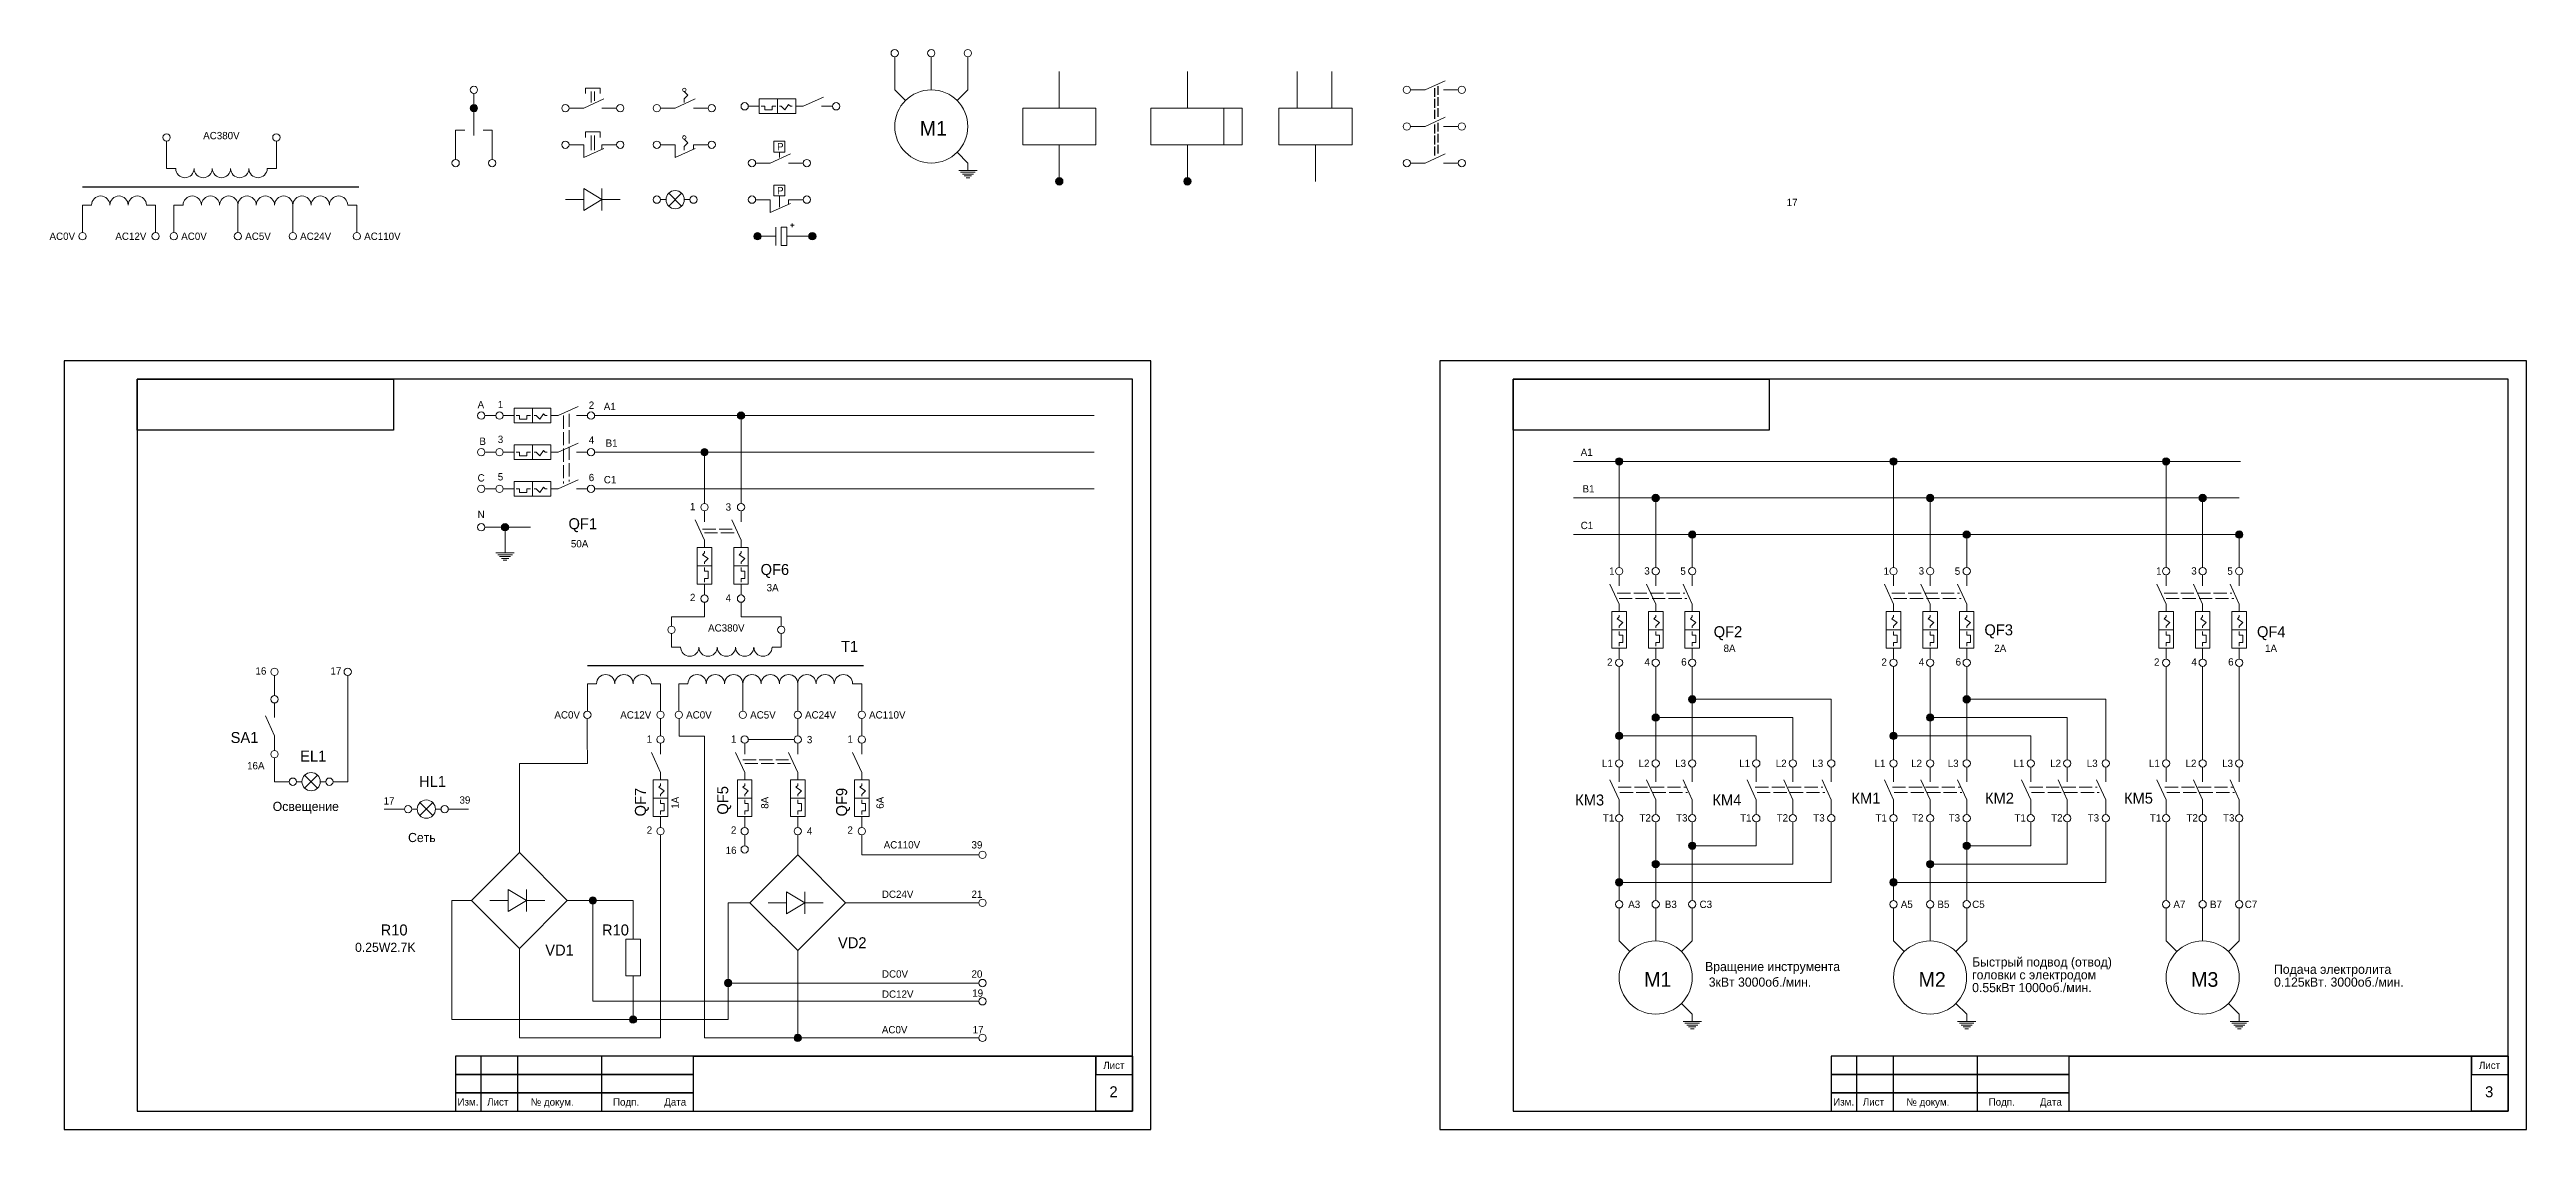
# Model space of a CAD drawing. Header units: millimetres. Extents: x -171 to 3674, y -1112 to 795.
# Drawn here: x 1496 to 2173, y 500 to 795 of the extents above; entities that cross this region are included whole.
import ezdxf

# ---------------------------------------------------------------- set-up
doc = ezdxf.new("R2010")
doc.units = ezdxf.units.MM
doc.linetypes.add('ACAD_ISO02W100', pattern=[15, 12, -3])
for name, color, linetype, lineweight in [('Маркировка', 7, 'Continuous', 25), ('РАМКА', 7, 'Continuous', 30), ('Элементы', 7, 'Continuous', 18)]:
    doc.layers.add(name, color=color, linetype=linetype, lineweight=lineweight)
doc.styles.get("Standard").update_dxf_attribs({"font": 'cad2win.shx'})

msp = doc.modelspace()

# ---------------------------------------------------------------- texts
at = {"layer": 'Маркировка'}
for s, height, p in [('AC380V', 2, (1538, 770.5)), ('17', 2, (1970.8, 752.25)), ('AC0V', 2, (1496, 743)), ('AC12V', 2, (1514, 743)), ('AC0V', 2, (1532, 743)), ('AC5V', 2, (1549.5, 743)), ('AC24V', 2, (1564.5, 743)), ('AC110V', 2, (1582, 743)), ('A', 2, (1613, 697)), ('1', 2, (1618.52, 697.04)), ('2', 2, (1643.38, 696.85)), ('A1', 2, (1647.5, 696.5)), ('B', 2, (1613.5, 687)), ('3', 2, (1618.52, 687.53)), ('4', 2, (1643.38, 687.34)), ('B1', 2, (1648, 686.5)), ('A1', 2, (1914.5, 684)), ('C', 2, (1613, 677)), ('5', 2, (1618.52, 677.29)), ('6', 2, (1643.38, 677.1)), ('C1', 2, (1647.5, 676.5)), ('1', 2, (1671.06, 669.17)), ('3', 2, (1680.8, 669.04)), ('B1', 2, (1915, 674)), ('N', 2, (1613, 667)), ('C1', 2, (1914.5, 664)), ('50A', 2, (1638.5, 659)), ('2', 2, (1671.05, 644.32)), ('4', 2, (1680.79, 644.19)), ('3A', 2, (1692, 647)), ('AC380V', 2, (1676, 636)), ('8A', 2, (1953.55, 630.45)), ('2A', 2, (2027.55, 630.45)), ('1A', 2, (2101.55, 630.45)), ('16', 2, (1552.3, 624.25)), ('17', 2, (1572.8, 624.25)), ('AC0V', 2, (1634, 612.25)), ('AC12V', 2, (1652, 612.25)), ('AC0V', 2, (1670, 612.25)), ('AC5V', 2, (1687.5, 612.25)), ('AC24V', 2, (1702.5, 612.25)), ('AC110V', 2, (1720, 612.25)), ('1', 2, (1659.23, 605.63)), ('1', 2, (1682.26, 605.63)), ('3', 2, (1703, 605.5)), ('1', 2, (1714.1, 605.63)), ('16А', 2, (1550, 598.37)), ('L1', 2, (1920.32, 599.01)), ('L2', 2, (1930.32, 599.01)), ('L3', 2, (1940.32, 599.01)), ('L1', 2, (1957.82, 599.01)), ('L2', 2, (1967.82, 599.01)), ('L3', 2, (1977.82, 599.01)), ('L1', 2, (1994.82, 599.01)), ('L2', 2, (2004.82, 599.01)), ('L3', 2, (2014.82, 599.01)), ('L1', 2, (2032.82, 599.01)), ('L2', 2, (2042.82, 599.01)), ('L3', 2, (2052.82, 599.01)), ('L1', 2, (2069.82, 599.01)), ('L2', 2, (2079.82, 599.01)), ('L3', 2, (2089.82, 599.01)), ('Освещение', 2.5, (1557, 587)), ('17', 2, (1587.3, 588.75)), ('39', 2, (1608.05, 589)), ('2', 2, (1659.22, 580.78)), ('2', 2, (1682.24, 580.78)), ('4', 2, (1703, 580.5)), ('2', 2, (1714.09, 580.78)), ('T1', 2, (1920.57, 584.12)), ('T2', 2, (1930.57, 584.12)), ('T3', 2, (1940.57, 584.12)), ('T1', 2, (1958.07, 584.12)), ('T2', 2, (1968.07, 584.12)), ('T3', 2, (1978.07, 584.12)), ('T1', 2, (1995.07, 584.12)), ('T2', 2, (2005.07, 584.12)), ('T3', 2, (2015.07, 584.12)), ('T1', 2, (2033.07, 584.12)), ('T2', 2, (2043.07, 584.12)), ('T3', 2, (2053.07, 584.12)), ('T1', 2, (2070.07, 584.12)), ('T2', 2, (2080.07, 584.12)), ('T3', 2, (2090.07, 584.12)), ('Сеть', 2.5, (1594, 578.5)), ('16', 2, (1680.8, 575.25)), ('AC110V', 2, (1724, 576.75)), ('39', 2, (1748, 576.75)), ('DC24V', 2, (1723.5, 563.25)), ('21', 2, (1748, 563.25)), ('A3', 2, (1927.5, 560.5)), ('В3', 2, (1937.5, 560.5)), ('С3', 2, (1947, 560.5)), ('A5', 2, (2002, 560.5)), ('В5', 2, (2012, 560.5)), ('С5', 2, (2021.5, 560.5)), ('A7', 2, (2076.5, 560.5)), ('В7', 2, (2086.5, 560.5)), ('С7', 2, (2096, 560.5)), ('0.25W2.7K', 2.5, (1579.5, 548.5)), ('DC0V', 2, (1723.52, 541.47)), ('20', 2, (1748, 541.47)), ('Вращение инструмента', 2.5, (1948.5, 543.25)), ('3кВт 3000об./мин.', 2.5, (1949.5, 539)), ('головки с электродом', 2.5, (2021.5, 541)), ('Быстрый подвод (отвод)', 2.5, (2021.5, 544.5)), ('0.125кВт. 3000об./мин.', 2.5, (2104, 539)), ('Подача электролита', 2.5, (2104, 542.5)), ('DC12V', 2, (1723.52, 535.97)), ('19', 2, (1748.19, 536.25)), ('0.55кВт 1000об./мин.', 2.5, (2021.5, 537.5)), ('AC0V', 2, (1723.5, 526.25)), ('17', 2, (1748.3, 526.25))]:
    msp.add_text(s, height=height, dxfattribs=at).set_placement(p)
for s, rotation, p in [('1', 0.4218, (1922.28, 651.53)), ('3', 0.4218, (1931.89, 651.58)), ('5', 0.4218, (1941.75, 651.51)), ('1', 0.4218, (1997.28, 651.53)), ('3', 0.4218, (2006.89, 651.58)), ('5', 0.4218, (2016.75, 651.51)), ('1', 0.4218, (2071.78, 651.53)), ('3', 0.4218, (2081.39, 651.58)), ('5', 0.4218, (2091.25, 651.51)), ('2', 0.4218, (1921.71, 626.66)), ('4', 0.4218, (1931.93, 626.71)), ('6', 0.4218, (1941.98, 626.72)), ('2', 0.4218, (1996.71, 626.66)), ('4', 0.4218, (2006.93, 626.71)), ('6', 0.4218, (2016.98, 626.72)), ('2', 0.4218, (2071.21, 626.66)), ('4', 0.4218, (2081.43, 626.71)), ('6', 0.4218, (2091.48, 626.72)), ('1A', 90, (1668, 587.6)), ('8A', 90, (1692.5, 587.6)), ('6A', 90, (1724, 587.6))]:
    msp.add_text(s, height=2, rotation=rotation, dxfattribs=at).set_placement(p)
at = {"layer": 'РАМКА'}
for s, height, p in [('Лист', 2, (1784, 516.5)), ('Лист', 2, (2160, 516.5)), ('Изм.', 2, (1607.5, 506.52)), ('Лист', 2, (1615.6, 506.51)), ('№ докум.', 2, (1627.52, 506.49)), ('Подп.', 2, (1650, 506.5)), ('Дата', 2, (1664, 506.5)), ('2', 3, (1785.7, 508.79)), ('Изм.', 2, (1983.5, 506.52)), ('Лист', 2, (1991.6, 506.51)), ('№ докум.', 2, (2003.52, 506.49)), ('Подп.', 2, (2026, 506.5)), ('Дата', 2, (2040, 506.5)), ('3', 3, (2161.7, 508.79))]:
    msp.add_text(s, height=height, dxfattribs=at).set_placement(p)
at = {"layer": 'Элементы'}
for s, height, p in [('M1', 4, (1733.85, 771.47)), ('P', 2, (1694.85, 767.47)), ('P', 2, (1694.85, 755.47)), ('QF1', 3, (1637.85, 663.97)), ('QF6', 3, (1690.35, 651.47)), ('QF2', 3, (1950.85, 634.47)), ('QF3', 3, (2024.85, 634.97)), ('QF4', 3, (2099.35, 634.47)), ('T1', 3, (1712.35, 630.47)), ('SA1', 3, (1545.5, 605.57)), ('EL1', 3, (1564.5, 600.5)), ('HL1', 3, (1597, 593.57)), ('КМ3', 3, (1913, 588.5)), ('КМ4', 3, (1950.5, 588.5)), ('КМ1', 3, (1988.5, 589)), ('КМ2', 3, (2025, 589)), ('КМ5', 3, (2063, 589)), ('R10', 3, (1586.5, 553)), ('R10', 3, (1647, 553)), ('VD1', 3, (1631.5, 547.5)), ('VD2', 3, (1711.5, 549.5)), ('M1', 4, (1931.85, 538.97)), ('M2', 4, (2006.85, 538.97)), ('M3', 4, (2081.35, 538.97))]:
    msp.add_text(s, height=height, dxfattribs=at).set_placement(p)
for s, p in [('QF7', (1659, 585.5)), ('QF5', (1681.5, 586)), ('QF9', (1714, 585.5))]:
    msp.add_text(s, height=3, rotation=90, dxfattribs=at).set_placement(p)

# ---------------------------------------------------------------- hatches: boundary and pattern name
at = {"layer": 'Элементы'}
h = msp.add_hatch(color=256, dxfattribs=at)
h.dxf.hatch_style = 1
h.paths.add_polyline_path([(1613, 779, 1), (1611, 779, 1)])
h = msp.add_hatch(color=256, dxfattribs=at)
h.dxf.hatch_style = 1
h.paths.add_polyline_path([(1773, 759, 1), (1771, 759, 1)])
h = msp.add_hatch(color=256, dxfattribs=at)
h.dxf.hatch_style = 1
h.paths.add_polyline_path([(1808, 759, 1), (1806, 759, 1)])
h = msp.add_hatch(color=256, dxfattribs=at)
h.dxf.hatch_style = 1
h.paths.add_polyline_path([(1690.5, 744, 1), (1688.5, 744, 1)])
h = msp.add_hatch(color=256, dxfattribs=at)
h.dxf.hatch_style = 1
h.paths.add_polyline_path([(1705.5, 744, 1), (1703.5, 744, 1)])
at = {"layer": 'Элементы', "lineweight": 15}
h = msp.add_hatch(dxfattribs=at)
h.set_pattern_fill('ANGLE', color=256)
h.set_pattern_definition([(0, (0, 0), (0, 6.985), [5.08, -1.905]), (90, (0, 0), (-6.985, 4e-16), [5.08, -1.905])])
h.paths.add_polyline_path([(1851, 717), (1848.5, 717), (1848.5, 714.5), (1851, 714.5)])
at = {"layer": 'Элементы'}
h = msp.add_hatch(color=256, dxfattribs=at)
h.dxf.hatch_style = 1
h.paths.add_polyline_path([(1686, 695, 1), (1684, 695, 1)])
h = msp.add_hatch(color=256, dxfattribs=at)
h.dxf.hatch_style = 1
h.paths.add_polyline_path([(1676, 685, 1), (1674, 685, 1)])
h = msp.add_hatch(color=256, dxfattribs=at)
h.dxf.hatch_style = 1
h.paths.add_polyline_path([(1926, 682.5, 1), (1924, 682.5, 1)])
h = msp.add_hatch(color=256, dxfattribs=at)
h.dxf.hatch_style = 1
h.paths.add_polyline_path([(2001, 682.5, 1), (1999, 682.5, 1)])
h = msp.add_hatch(color=256, dxfattribs=at)
h.dxf.hatch_style = 1
h.paths.add_polyline_path([(2075.5, 682.5, 1), (2073.5, 682.5, 1)])
h = msp.add_hatch(color=256, dxfattribs=at)
h.dxf.hatch_style = 1
h.paths.add_polyline_path([(1936, 672.5, 1), (1934, 672.5, 1)])
h = msp.add_hatch(color=256, dxfattribs=at)
h.dxf.hatch_style = 1
h.paths.add_polyline_path([(2011, 672.5, 1), (2009, 672.5, 1)])
h = msp.add_hatch(color=256, dxfattribs=at)
h.dxf.hatch_style = 1
h.paths.add_polyline_path([(2085.5, 672.5, 1), (2083.5, 672.5, 1)])
h = msp.add_hatch(color=256, dxfattribs=at)
h.dxf.hatch_style = 1
h.paths.add_polyline_path([(1621.5, 664.5, 1), (1619.5, 664.5, 1)])
h = msp.add_hatch(color=256, dxfattribs=at)
h.dxf.hatch_style = 1
h.paths.add_polyline_path([(1946, 662.5, 1), (1944, 662.5, 1)])
h = msp.add_hatch(color=256, dxfattribs=at)
h.dxf.hatch_style = 1
h.paths.add_polyline_path([(2021, 662.5, 1), (2019, 662.5, 1)])
h = msp.add_hatch(color=256, dxfattribs=at)
h.dxf.hatch_style = 1
h.paths.add_polyline_path([(2095.5, 662.5, 1), (2093.5, 662.5, 1)])
h = msp.add_hatch(color=256, dxfattribs=at)
h.dxf.hatch_style = 1
h.paths.add_polyline_path([(1946, 617.5, 1), (1944, 617.5, 1)])
h = msp.add_hatch(color=256, dxfattribs=at)
h.dxf.hatch_style = 1
h.paths.add_polyline_path([(2021, 617.5, 1), (2019, 617.5, 1)])
h = msp.add_hatch(color=256, dxfattribs=at)
h.dxf.hatch_style = 1
h.paths.add_polyline_path([(1936, 612.5, 1), (1934, 612.5, 1)])
h = msp.add_hatch(color=256, dxfattribs=at)
h.dxf.hatch_style = 1
h.paths.add_polyline_path([(2011, 612.5, 1), (2009, 612.5, 1)])
h = msp.add_hatch(color=256, dxfattribs=at)
h.dxf.hatch_style = 1
h.paths.add_polyline_path([(1926, 607.5, 1), (1924, 607.5, 1)])
h = msp.add_hatch(color=256, dxfattribs=at)
h.dxf.hatch_style = 1
h.paths.add_polyline_path([(2001, 607.5, 1), (1999, 607.5, 1)])
h = msp.add_hatch(color=256, dxfattribs=at)
h.dxf.hatch_style = 1
h.paths.add_polyline_path([(1946, 577.5, 1), (1944, 577.5, 1)])
h = msp.add_hatch(color=256, dxfattribs=at)
h.dxf.hatch_style = 1
h.paths.add_polyline_path([(2021, 577.5, 1), (2019, 577.5, 1)])
h = msp.add_hatch(color=256, dxfattribs=at)
h.dxf.hatch_style = 1
h.paths.add_polyline_path([(1936, 572.5, 1), (1934, 572.5, 1)])
h = msp.add_hatch(color=256, dxfattribs=at)
h.dxf.hatch_style = 1
h.paths.add_polyline_path([(2011, 572.5, 1), (2009, 572.5, 1)])
h = msp.add_hatch(color=256, dxfattribs=at)
h.dxf.hatch_style = 1
h.paths.add_polyline_path([(1645.5, 562.53, 1), (1643.5, 562.53, 1)])
h = msp.add_hatch(color=256, dxfattribs=at)
h.dxf.hatch_style = 1
h.paths.add_polyline_path([(1926, 567.5, 1), (1924, 567.5, 1)])
h = msp.add_hatch(color=256, dxfattribs=at)
h.dxf.hatch_style = 1
h.paths.add_polyline_path([(2001, 567.5, 1), (1999, 567.5, 1)])
h = msp.add_hatch(color=256, dxfattribs=at)
h.dxf.hatch_style = 1
h.paths.add_polyline_path([(1682.5, 540, 1), (1680.5, 540, 1)])
h = msp.add_hatch(color=256, dxfattribs=at)
h.dxf.hatch_style = 1
h.paths.add_polyline_path([(1656.5, 530, 1), (1654.5, 530, 1)])
h = msp.add_hatch(color=256, dxfattribs=at)
h.dxf.hatch_style = 1
h.paths.add_polyline_path([(1701.5, 525, 1), (1699.5, 525, 1)])

# ---------------------------------------------------------------- linework, layer by layer
at = {"layer": 'РАМКА'}
for p, q in [((1792, 705), (1520, 705)), ((1520, 705), (1520, 505)), ((1792, 505), (1792, 705)), ((2168, 705), (1896, 705)), ((1896, 705), (1896, 505)), ((2168, 505), (2168, 705)), ((1520, 505), (1792, 505)), ((1607, 505), (1792, 505)), ((1607, 505), (1792, 505)), ((1607, 505), (1792, 505)), ((1896, 505), (2168, 505)), ((1983, 505), (2168, 505)), ((1983, 505), (2168, 505)), ((1983, 505), (2168, 505))]:
    msp.add_line(p, q, dxfattribs=at)
at = {"layer": 'РАМКА', "lineweight": 35}
for p, q in [((1672, 520), (1792, 520)), ((2048, 520), (2168, 520))]:
    msp.add_line(p, q, dxfattribs=at)
at = {"layer": 'РАМКА'}
for points in [[(1797, 710), (1500, 710), (1500, 500), (1797, 500)], [(1590, 705), (1590, 691), (1520, 691), (1520, 705)], [(2173, 710), (1876, 710), (1876, 500), (2173, 500)], [(1966, 705), (1966, 691), (1896, 691), (1896, 705)], [(1607, 505), (1624, 505), (1623.98, 520), (1606.98, 520)], [(1607, 515), (1672, 515), (1672, 520), (1607, 520)], [(1607, 505), (1614, 505), (1614, 520), (1607, 520)], [(1607, 505), (1647, 505), (1647, 520), (1607, 520)], [(1607, 510), (1672, 510), (1672, 515), (1607, 515)], [(1792, 505), (1782, 505), (1782, 520), (1792, 520)], [(1792, 520), (1782, 520), (1782, 515), (1792, 515)], [(1983, 505), (2000, 505), (1999.98, 520), (1982.98, 520)], [(1983, 515), (2048, 515), (2048, 520), (1983, 520)], [(1983, 505), (1990, 505), (1990, 520), (1983, 520)], [(1983, 505), (2023, 505), (2023, 520), (1983, 520)], [(1983, 510), (2048, 510), (2048, 515), (1983, 515)], [(2168, 505), (2158, 505), (2158, 520), (2168, 520)], [(2168, 520), (2158, 520), (2158, 515), (2168, 515)], [(1607, 505), (1672, 505), (1672, 510), (1607, 510)], [(1983, 505), (2048, 505), (2048, 510), (1983, 510)]]:
    msp.add_lwpolyline(points, close=True, dxfattribs=at)
at = {"layer": 'Элементы'}
for p, q in [((1727, 784), (1727, 793)), ((1737, 784), (1737, 793)), ((1747, 784), (1747, 793)), ((1772, 789), (1772, 779)), ((1807, 789), (1807, 779)), ((1837, 779), (1837, 789)), ((1846.5, 779), (1846.5, 789)), ((1872, 784), (1877.5, 786.5)), ((1612, 783), (1612, 771.5)), ((1638, 779), (1642, 779)), ((1642, 779), (1647.5, 781.5)), ((1642.5, 783), (1642.5, 784.5)), ((1642.5, 784.5), (1646.5, 784.5)), ((1644, 780.5), (1644, 783.5)), ((1645, 781), (1645, 783.5)), ((1646.5, 784.5), (1646.5, 783)), ((1647, 779), (1651, 779)), ((1663, 779), (1667, 779)), ((1667, 779), (1672.5, 781.5)), ((1669.5, 783.5), (1670.5, 782.5)), ((1670.5, 782.5), (1669.5, 781.5)), ((1669.5, 781.5), (1669.5, 780.5)), ((1672, 779), (1676, 779)), ((1687, 779.5), (1690, 779.5)), ((1690.5, 779.5), (1691.5, 779.5)), ((1691.5, 779.5), (1691.5, 778.5)), ((1693.5, 778.5), (1693.5, 779.5)), ((1693.5, 779.5), (1694.5, 779.5)), ((1695, 781.5), (1695, 777.5)), ((1695.5, 779.5), (1696, 779.5)), ((1696, 779.5), (1697, 778.5)), ((1697, 778.5), (1698, 780)), ((1698, 780), (1698.5, 779.5)), ((1698.5, 779.5), (1699, 779.5)), ((1700, 779.5), (1702, 779.5)), ((1702, 779.5), (1707.5, 782)), ((1707, 779.5), (1710, 779.5)), ((1729.93, 781.07), (1727, 784)), ((1744.07, 781.07), (1747, 784)), ((1868, 784), (1872, 784)), ((1877, 784), (1881, 784)), ((1609.5, 773), (1607, 773)), ((1607, 773), (1607, 765)), ((1614.5, 773), (1617, 773)), ((1617, 773), (1617, 765)), ((1642.5, 771), (1642.5, 772.5)), ((1642.5, 772.5), (1646.5, 772.5)), ((1646.5, 772.5), (1646.5, 771)), ((1691.5, 778.5), (1693.5, 778.5)), ((1868, 774), (1872, 774)), ((1872, 774), (1877.5, 776.5)), ((1877, 774), (1881, 774)), ((1638, 769), (1642, 769)), ((1642, 769), (1642, 765.5)), ((1642, 765.5), (1647.5, 768)), ((1644, 767.5), (1644, 771.5)), ((1645, 767.5), (1645, 771.5)), ((1647, 767.77), (1647, 769)), ((1647, 769), (1651, 769)), ((1663, 769), (1667, 769)), ((1667, 769), (1667, 765.5)), ((1667, 765.5), (1672.5, 768)), ((1669.5, 770.5), (1670.5, 769.5)), ((1670.5, 769.5), (1669.5, 768.5)), ((1669.5, 768.5), (1669.5, 767.5)), ((1672, 767.77), (1672, 769)), ((1672, 769), (1676, 769)), ((1693, 763.99), (1698.5, 766.49)), ((1695.5, 767), (1695.5, 765.49)), ((1744.07, 766.93), (1747, 764)), ((1772, 769), (1772, 760)), ((1807, 769), (1807, 760)), ((1842, 769), (1842, 759)), ((1872, 764), (1877.5, 766.5)), ((1689, 763.99), (1693, 763.99)), ((1698, 763.99), (1702, 763.99)), ((1744.5, 762), (1749.5, 762)), ((1745, 761.5), (1749, 761.5)), ((1745.5, 761), (1748.5, 761)), ((1746, 760.5), (1748, 760.5)), ((1746.5, 760), (1747.5, 760)), ((1747, 764), (1747, 762)), ((1868, 764), (1872, 764)), ((1877, 764), (1881, 764)), ((1637, 754), (1642, 754)), ((1647, 754), (1642, 757)), ((1642, 757), (1642, 751)), ((1642, 751), (1647, 754)), ((1647, 757), (1647, 751)), ((1647, 754), (1652, 754)), ((1663, 754), (1664.5, 754)), ((1665.23, 752.23), (1668.77, 755.77)), ((1665.23, 755.77), (1668.77, 752.23)), ((1671, 754), (1669.5, 754)), ((1689, 753.99), (1693, 753.99)), ((1693, 753.99), (1693, 750.49)), ((1693, 750.49), (1698.5, 752.99)), ((1695.5, 755), (1695.49, 751.99)), ((1698, 752.76), (1698, 753.99)), ((1698, 753.99), (1702, 753.99)), ((1694.5, 746.5), (1694.5, 741.5)), ((1698.5, 747), (1699.5, 747)), ((1699, 747.5), (1699, 746.5)), ((1689.5, 744), (1694.5, 744)), ((1697.5, 744), (1704.5, 744)), ((1635, 695), (1640.5, 697.5)), ((1615, 695), (1618, 695)), ((1620, 695), (1623, 695)), ((1623.5, 695), (1624.5, 695)), ((1624.5, 695), (1624.5, 694)), ((1624.5, 694), (1626.5, 694)), ((1626.5, 694), (1626.5, 695)), ((1626.5, 695), (1627.5, 695)), ((1628, 697), (1628, 693)), ((1628.5, 695), (1629, 695)), ((1629, 695), (1630, 694)), ((1630, 694), (1631, 695.5)), ((1631, 695.5), (1631.5, 695)), ((1631.5, 695), (1632, 695)), ((1633, 695), (1635, 695)), ((1640, 695), (1643, 695)), ((1615, 685), (1618, 685)), ((1620, 685), (1623, 685)), ((1623.5, 685), (1624.5, 685)), ((1624.5, 685), (1624.5, 684)), ((1624.5, 684), (1626.5, 684)), ((1626.5, 684), (1626.5, 685)), ((1626.5, 685), (1627.5, 685)), ((1628, 687), (1628, 683)), ((1628.5, 685), (1629, 685)), ((1629, 685), (1630, 684)), ((1630, 684), (1631, 685.5)), ((1631, 685.5), (1631.5, 685)), ((1631.5, 685), (1632, 685)), ((1633, 685), (1635, 685)), ((1635, 685), (1640.5, 687.5)), ((1640, 685), (1643, 685)), ((1628, 677), (1628, 673)), ((1635, 675), (1640.5, 677.5)), ((1615, 675), (1618, 675)), ((1620, 675), (1623, 675)), ((1623.5, 675), (1624.5, 675)), ((1624.5, 675), (1624.5, 674)), ((1624.5, 674), (1626.5, 674)), ((1626.5, 674), (1626.5, 675)), ((1626.5, 675), (1627.5, 675)), ((1628.5, 675), (1629, 675)), ((1629, 675), (1630, 674)), ((1630, 674), (1631, 675.5)), ((1631, 675.5), (1631.5, 675)), ((1631.5, 675), (1632, 675)), ((1633, 675), (1635, 675)), ((1640, 675), (1643, 675)), ((1675, 661), (1672.5, 666.5)), ((1675, 666), (1675, 669)), ((1685, 661), (1682.5, 666.5)), ((1685, 666), (1685, 669)), ((1618, 657.5), (1623, 657.5)), ((1618.5, 657), (1622.5, 657)), ((1620.5, 659.5), (1620.5, 657.5)), ((1674.5, 657), (1675, 657.5)), ((1676, 656), (1674.5, 657)), ((1675, 659), (1675, 661)), ((1675, 657.5), (1675, 658)), ((1684.5, 657), (1685, 657.5)), ((1686, 656), (1684.5, 657)), ((1685, 659), (1685, 661)), ((1685, 657.5), (1685, 658)), ((1619, 656.5), (1622, 656.5)), ((1619.5, 656), (1621.5, 656)), ((1620, 655.5), (1621, 655.5)), ((1673, 654), (1677, 654)), ((1675, 655), (1676, 656)), ((1675, 654.5), (1675, 655)), ((1675, 652.5), (1675, 653.5)), ((1676, 652.5), (1675, 652.5)), ((1675, 649.5), (1675, 650.5)), ((1675, 650.5), (1676, 650.5)), ((1676, 650.5), (1676, 652.5)), ((1683, 654), (1687, 654)), ((1685, 655), (1686, 656)), ((1685, 654.5), (1685, 655)), ((1685, 652.5), (1685, 653.5)), ((1686, 652.5), (1685, 652.5)), ((1685, 649.5), (1685, 650.5)), ((1685, 650.5), (1686, 650.5)), ((1686, 650.5), (1686, 652.5)), ((1925, 648.5), (1925, 651.5)), ((1935, 648.5), (1935, 651.5)), ((1945, 648.5), (1945, 651.5)), ((2000, 648.5), (2000, 651.5)), ((2010, 648.5), (2010, 651.5)), ((2020, 648.5), (2020, 651.5)), ((2074.5, 648.5), (2074.5, 651.5)), ((2084.5, 648.5), (2084.5, 651.5)), ((2094.5, 648.5), (2094.5, 651.5)), ((1675, 646), (1675, 649)), ((1685, 646), (1685, 649)), ((1925, 643.5), (1922.5, 649)), ((1925, 641.5), (1925, 643.5)), ((1935, 643.5), (1932.5, 649)), ((1935, 641.5), (1935, 643.5)), ((1945, 643.5), (1942.5, 649)), ((1945, 641.5), (1945, 643.5)), ((2000, 643.5), (1997.5, 649)), ((2000, 641.5), (2000, 643.5)), ((2010, 643.5), (2007.5, 649)), ((2010, 641.5), (2010, 643.5)), ((2020, 643.5), (2017.5, 649)), ((2020, 641.5), (2020, 643.5)), ((2074.5, 643.5), (2072, 649)), ((2074.5, 641.5), (2074.5, 643.5)), ((2084.5, 643.5), (2082, 649)), ((2084.5, 641.5), (2084.5, 643.5)), ((2094.5, 643.5), (2092, 649)), ((2094.5, 641.5), (2094.5, 643.5)), ((1923, 636.5), (1927, 636.5)), ((1924.5, 639.5), (1925, 640)), ((1926, 638.5), (1924.5, 639.5)), ((1925, 640), (1925, 640.5)), ((1925, 637.5), (1926, 638.5)), ((1925, 637), (1925, 637.5)), ((1933, 636.5), (1937, 636.5)), ((1934.5, 639.5), (1935, 640)), ((1936, 638.5), (1934.5, 639.5)), ((1935, 640), (1935, 640.5)), ((1935, 637.5), (1936, 638.5)), ((1935, 637), (1935, 637.5)), ((1943, 636.5), (1947, 636.5)), ((1944.5, 639.5), (1945, 640)), ((1946, 638.5), (1944.5, 639.5)), ((1945, 640), (1945, 640.5)), ((1945, 637.5), (1946, 638.5)), ((1945, 637), (1945, 637.5)), ((1998, 636.5), (2002, 636.5)), ((1999.5, 639.5), (2000, 640)), ((2001, 638.5), (1999.5, 639.5)), ((2000, 640), (2000, 640.5)), ((2000, 637.5), (2001, 638.5)), ((2000, 637), (2000, 637.5)), ((2008, 636.5), (2012, 636.5)), ((2009.5, 639.5), (2010, 640)), ((2011, 638.5), (2009.5, 639.5)), ((2010, 640), (2010, 640.5)), ((2010, 637.5), (2011, 638.5)), ((2010, 637), (2010, 637.5)), ((2018, 636.5), (2022, 636.5)), ((2019.5, 639.5), (2020, 640)), ((2021, 638.5), (2019.5, 639.5)), ((2020, 640), (2020, 640.5)), ((2020, 637.5), (2021, 638.5)), ((2020, 637), (2020, 637.5)), ((2072.5, 636.5), (2076.5, 636.5)), ((2074, 639.5), (2074.5, 640)), ((2075.5, 638.5), (2074, 639.5)), ((2074.5, 640), (2074.5, 640.5)), ((2074.5, 637.5), (2075.5, 638.5)), ((2074.5, 637), (2074.5, 637.5)), ((2082.5, 636.5), (2086.5, 636.5)), ((2084, 639.5), (2084.5, 640)), ((2085.5, 638.5), (2084, 639.5)), ((2084.5, 640), (2084.5, 640.5)), ((2084.5, 637.5), (2085.5, 638.5)), ((2084.5, 637), (2084.5, 637.5)), ((2092.5, 636.5), (2096.5, 636.5)), ((2094, 639.5), (2094.5, 640)), ((2095.5, 638.5), (2094, 639.5)), ((2094.5, 640), (2094.5, 640.5)), ((2094.5, 637.5), (2095.5, 638.5)), ((2094.5, 637), (2094.5, 637.5)), ((1925, 635), (1925, 636)), ((1926, 635), (1925, 635)), ((1925, 632), (1925, 633)), ((1925, 633), (1926, 633)), ((1925, 628.5), (1925, 631.5)), ((1926, 633), (1926, 635)), ((1935, 635), (1935, 636)), ((1936, 635), (1935, 635)), ((1935, 632), (1935, 633)), ((1935, 633), (1936, 633)), ((1935, 628.5), (1935, 631.5)), ((1936, 633), (1936, 635)), ((1945, 635), (1945, 636)), ((1946, 635), (1945, 635)), ((1945, 632), (1945, 633)), ((1945, 633), (1946, 633)), ((1945, 628.5), (1945, 631.5)), ((1946, 633), (1946, 635)), ((2000, 635), (2000, 636)), ((2001, 635), (2000, 635)), ((2000, 632), (2000, 633)), ((2000, 633), (2001, 633)), ((2000, 628.5), (2000, 631.5)), ((2001, 633), (2001, 635)), ((2010, 635), (2010, 636)), ((2011, 635), (2010, 635)), ((2010, 632), (2010, 633)), ((2010, 633), (2011, 633)), ((2010, 628.5), (2010, 631.5)), ((2011, 633), (2011, 635)), ((2020, 635), (2020, 636)), ((2021, 635), (2020, 635)), ((2020, 632), (2020, 633)), ((2020, 633), (2021, 633)), ((2020, 628.5), (2020, 631.5)), ((2021, 633), (2021, 635)), ((2074.5, 635), (2074.5, 636)), ((2075.5, 635), (2074.5, 635)), ((2074.5, 632), (2074.5, 633)), ((2074.5, 633), (2075.5, 633)), ((2074.5, 628.5), (2074.5, 631.5)), ((2075.5, 633), (2075.5, 635)), ((2084.5, 635), (2084.5, 636)), ((2085.5, 635), (2084.5, 635)), ((2084.5, 632), (2084.5, 633)), ((2084.5, 633), (2085.5, 633)), ((2084.5, 628.5), (2084.5, 631.5)), ((2085.5, 633), (2085.5, 635)), ((2094.5, 635), (2094.5, 636)), ((2095.5, 635), (2094.5, 635)), ((2094.5, 632), (2094.5, 633)), ((2094.5, 633), (2095.5, 633)), ((2094.5, 628.5), (2094.5, 631.5)), ((2095.5, 633), (2095.5, 635)), ((1557.5, 612.5), (1557.5, 616.5)), ((1557.5, 607.5), (1555, 613)), ((1557.5, 603.5), (1557.5, 607.5)), ((1663, 597.5), (1660.5, 603)), ((1663, 602.5), (1663, 605.5)), ((1686, 597.5), (1683.5, 603)), ((1686, 602.5), (1686, 605.5)), ((1700.5, 597.5), (1698, 603)), ((1700.5, 602.5), (1700.5, 605.5)), ((1718, 597.5), (1715.5, 603)), ((1718, 602.5), (1718, 605.5)), ((1565.73, 593.23), (1569.27, 596.77)), ((1565.73, 596.77), (1569.27, 593.23)), ((1663, 595.5), (1663, 597.5)), ((1686, 595.5), (1686, 597.5)), ((1700.5, 595.5), (1700.5, 597.5)), ((1718, 595.5), (1718, 597.5)), ((1925, 595), (1925, 599)), ((1935, 595), (1935, 599)), ((1945, 595), (1945, 599)), ((1962.5, 595), (1962.5, 599)), ((1972.5, 595), (1972.5, 599)), ((1983, 595), (1983, 599)), ((2000, 595), (2000, 599)), ((2010, 595), (2010, 599)), ((2020, 595), (2020, 599)), ((2037.5, 595), (2037.5, 599)), ((2047.5, 595), (2047.5, 599)), ((2058, 595), (2058, 599)), ((2074.5, 595), (2074.5, 599)), ((2084.5, 595), (2084.5, 599)), ((2094.5, 595), (2094.5, 599)), ((1563.5, 595), (1565, 595)), ((1571.5, 595), (1570, 595)), ((1597.23, 585.73), (1600.77, 589.27)), ((1597.23, 589.27), (1600.77, 585.73)), ((1661, 590.5), (1665, 590.5)), ((1662.5, 593.5), (1663, 594)), ((1664, 592.5), (1662.5, 593.5)), ((1663, 594), (1663, 594.5)), ((1663, 591.5), (1664, 592.5)), ((1663, 591), (1663, 591.5)), ((1663, 589), (1663, 590)), ((1664, 589), (1663, 589)), ((1664, 587), (1664, 589)), ((1684, 590.5), (1688, 590.5)), ((1685.5, 593.5), (1686, 594)), ((1687, 592.5), (1685.5, 593.5)), ((1686, 594), (1686, 594.5)), ((1686, 591.5), (1687, 592.5)), ((1686, 591), (1686, 591.5)), ((1686, 589), (1686, 590)), ((1687, 589), (1686, 589)), ((1687, 587), (1687, 589)), ((1698.5, 590.5), (1702.5, 590.5)), ((1700, 593.5), (1700.5, 594)), ((1701.5, 592.5), (1700, 593.5)), ((1700.5, 594), (1700.5, 594.5)), ((1700.5, 591.5), (1701.5, 592.5)), ((1700.5, 591), (1700.5, 591.5)), ((1700.5, 589), (1700.5, 590)), ((1701.5, 589), (1700.5, 589)), ((1701.5, 587), (1701.5, 589)), ((1716, 590.5), (1720, 590.5)), ((1717.5, 593.5), (1718, 594)), ((1719, 592.5), (1717.5, 593.5)), ((1718, 594), (1718, 594.5)), ((1718, 591.5), (1719, 592.5)), ((1718, 591), (1718, 591.5)), ((1718, 589), (1718, 590)), ((1719, 589), (1718, 589)), ((1719, 587), (1719, 589)), ((1925, 590), (1922.5, 595.5)), ((1925, 586), (1925, 590)), ((1935, 590), (1932.5, 595.5)), ((1935, 586), (1935, 590)), ((1945, 590), (1942.5, 595.5)), ((1945, 586), (1945, 590)), ((1962.5, 590), (1960, 595.5)), ((1962.5, 586), (1962.5, 590)), ((1972.5, 590), (1970, 595.5)), ((1972.5, 586), (1972.5, 590)), ((1983, 590), (1980.5, 595.5)), ((1983, 586), (1983, 590)), ((2000, 590), (1997.5, 595.5)), ((2000, 586), (2000, 590)), ((2010, 590), (2007.5, 595.5)), ((2010, 586), (2010, 590)), ((2020, 590), (2017.5, 595.5)), ((2020, 586), (2020, 590)), ((2037.5, 590), (2035, 595.5)), ((2037.5, 586), (2037.5, 590)), ((2047.5, 590), (2045, 595.5)), ((2047.5, 586), (2047.5, 590)), ((2058, 590), (2055.5, 595.5)), ((2058, 586), (2058, 590)), ((2074.5, 590), (2072, 595.5)), ((2074.5, 586), (2074.5, 590)), ((2084.5, 590), (2082, 595.5)), ((2084.5, 586), (2084.5, 590)), ((2094.5, 590), (2092, 595.5)), ((2094.5, 586), (2094.5, 590)), ((1595, 587.5), (1596.5, 587.5)), ((1603, 587.5), (1601.5, 587.5)), ((1663, 586), (1663, 587)), ((1663, 587), (1664, 587)), ((1663, 582.5), (1663, 585.5)), ((1686, 586), (1686, 587)), ((1686, 587), (1687, 587)), ((1686, 582.5), (1686, 585.5)), ((1700.5, 586), (1700.5, 587)), ((1700.5, 587), (1701.5, 587)), ((1700.5, 582.5), (1700.5, 585.5)), ((1718, 586), (1718, 587)), ((1718, 587), (1719, 587)), ((1718, 582.5), (1718, 585.5)), ((1686, 577.5), (1686, 580.5)), ((1616.34, 562.53), (1621.34, 562.53)), ((1626.34, 562.53), (1621.34, 565.53)), ((1621.34, 565.53), (1621.34, 559.53)), ((1621.34, 559.53), (1626.34, 562.53)), ((1626.34, 565.53), (1626.34, 559.53)), ((1626.34, 562.53), (1631.34, 562.53)), ((1692.42, 561.92), (1697.42, 561.92)), ((1702.42, 561.92), (1697.42, 564.92)), ((1697.42, 564.92), (1697.42, 558.92)), ((1697.42, 558.92), (1702.42, 561.92)), ((1702.42, 564.92), (1702.42, 558.92)), ((1702.42, 561.92), (1707.42, 561.92)), ((1925, 551.5), (1925, 560.5)), ((1935, 551.5), (1935, 560.5)), ((1945, 551.5), (1945, 560.5)), ((2000, 551.5), (2000, 560.5)), ((2010, 551.5), (2010, 560.5)), ((2020, 551.5), (2020, 560.5)), ((2074.5, 551.5), (2074.5, 560.5)), ((2084.5, 551.5), (2084.5, 560.5)), ((2094.5, 551.5), (2094.5, 560.5)), ((1927.93, 548.57), (1925, 551.5)), ((1942.07, 548.57), (1945, 551.5)), ((2002.93, 548.57), (2000, 551.5)), ((2017.07, 548.57), (2020, 551.5)), ((2077.43, 548.57), (2074.5, 551.5)), ((2091.57, 548.57), (2094.5, 551.5)), ((1942.07, 534.43), (1945, 531.5)), ((1942.5, 529.5), (1947.5, 529.5)), ((1943, 529), (1947, 529)), ((1943.5, 528.5), (1946.5, 528.5)), ((1945, 531.5), (1945, 529.5)), ((2017.07, 534.43), (2020, 531.5)), ((2017.5, 529.5), (2022.5, 529.5)), ((2018, 529), (2022, 529)), ((2018.5, 528.5), (2021.5, 528.5)), ((2020, 531.5), (2020, 529.5)), ((2091.57, 534.43), (2094.5, 531.5)), ((2092, 529.5), (2097, 529.5)), ((2092.5, 529), (2096.5, 529)), ((2093, 528.5), (2096, 528.5)), ((2094.5, 531.5), (2094.5, 529.5)), ((1944, 528), (1946, 528)), ((1944.5, 527.5), (1945.5, 527.5)), ((2019, 528), (2021, 528)), ((2019.5, 527.5), (2020.5, 527.5)), ((2093.5, 528), (2095.5, 528)), ((2094, 527.5), (2095, 527.5))]:
    msp.add_line(p, q, dxfattribs=at)
at = {"layer": 'Элементы', "linetype": 'ACAD_ISO02W100', "lineweight": 25, "ltscale": 0.2}
for p, q in [((1874.5, 784.5), (1874.5, 776)), ((1875.5, 785), (1875.5, 776.5)), ((1874.5, 774.5), (1874.5, 766)), ((1875.5, 775), (1875.5, 766.5))]:
    msp.add_line(p, q, dxfattribs=at)
at = {"layer": 'Элементы', "lineweight": 15}
for p, q in [((1528, 762.5), (1528, 770)), ((1558, 762.5), (1558, 770)), ((1530.5, 762.5), (1528, 762.5)), ((1555.5, 762.5), (1558, 762.5)), ((1505, 752.5), (1505, 745)), ((1505, 752.5), (1507.5, 752.5)), ((1522.5, 752.5), (1525, 752.5)), ((1525, 752.5), (1525, 745)), ((1530, 752.5), (1530, 745)), ((1530, 752.5), (1532.5, 752.5)), ((1547.5, 752.5), (1547.5, 745)), ((1562.5, 752.5), (1562.5, 745)), ((1577.5, 752.5), (1580, 752.5)), ((1580, 752.5), (1580, 745)), ((1645, 695), (1781.5, 695)), ((1685, 671), (1685, 695)), ((1645, 685), (1781.5, 685)), ((1675, 671), (1675, 685)), ((1912.5, 682.5), (2094.8, 682.5)), ((1925, 653.5), (1925, 682.5)), ((2000, 653.5), (2000, 682.5)), ((2074.5, 653.5), (2074.5, 682.5)), ((1645, 675), (1781.5, 675)), ((1912.5, 672.5), (2094.47, 672.5)), ((1935, 653.5), (1935, 672.5)), ((2010, 653.5), (2010, 672.5)), ((2084.5, 653.5), (2084.5, 672.5)), ((1615, 664.5), (1627.5, 664.5)), ((1620.5, 664.5), (1620.5, 659.5)), ((1912.5, 662.5), (2094.3, 662.5)), ((1945, 653.5), (1945, 662.5)), ((2020, 653.5), (2020, 662.5)), ((2094.5, 653.5), (2094.5, 662.5)), ((1675, 640), (1675, 644)), ((1685, 644), (1685, 640)), ((1666, 637.5), (1666, 640)), ((1666, 640), (1675, 640)), ((1685, 640), (1696, 640)), ((1696, 640), (1696, 637.5)), ((1666, 631.75), (1666, 635.5)), ((1668.5, 631.75), (1666, 631.75)), ((1693.5, 631.75), (1696, 631.75)), ((1696, 631.75), (1696, 635.5)), ((1557.5, 624), (1557.5, 618.5)), ((1577.5, 595), (1577.5, 624)), ((1925, 601), (1925, 626.5)), ((1935, 601), (1935, 626.5)), ((1945, 601), (1945, 626.5)), ((2000, 601), (2000, 626.5)), ((2010, 601), (2010, 626.5)), ((2020, 601), (2020, 626.5)), ((2074.5, 601), (2074.5, 626.5)), ((2084.5, 601), (2084.5, 626.5)), ((2094.5, 601), (2094.5, 626.5)), ((1643, 621.75), (1643, 614.25)), ((1643, 621.75), (1645.5, 621.75)), ((1660.5, 621.75), (1663, 621.75)), ((1663, 621.75), (1663, 614.25)), ((1668, 621.75), (1668, 614.25)), ((1668, 621.75), (1670.5, 621.75)), ((1685.5, 621.75), (1685.5, 614.25)), ((1700.5, 621.75), (1700.5, 614.25)), ((1715.5, 621.75), (1718, 621.75)), ((1718, 621.75), (1718, 614.25)), ((1945, 617.5), (1983, 617.5)), ((1983, 601), (1983, 617.5)), ((2020, 617.5), (2058, 617.5)), ((2058, 601), (2058, 617.5)), ((1642.99, 612.25), (1642.99, 607.47)), ((1663, 612.25), (1663, 607.47)), ((1668.07, 612.25), (1668.07, 607.47)), ((1700.54, 612.25), (1700.54, 607.47)), ((1718, 612.25), (1718, 607.47)), ((1935, 612.5), (1972.5, 612.5)), ((1972.5, 601), (1972.5, 612.5)), ((2010, 612.5), (2047.5, 612.5)), ((2047.5, 601), (2047.5, 612.5)), ((1643, 600), (1642.99, 607.47)), ((1668.07, 607.47), (1675, 607.47)), ((1675, 607.47), (1675, 525)), ((1687, 606.5), (1699.5, 606.5)), ((1925, 607.5), (1962.5, 607.5)), ((1962.5, 601), (1962.5, 607.5)), ((2000, 607.5), (2037.5, 607.5)), ((2037.5, 601), (2037.5, 607.5)), ((1557.5, 595), (1557.5, 601.5)), ((1624.42, 575.6), (1624.42, 600)), ((1624.42, 600), (1643, 600)), ((1561.5, 595), (1557.5, 595)), ((1573.5, 595), (1577.5, 595)), ((1593, 587.5), (1587.5, 587.5)), ((1610.5, 587.5), (1605, 587.5)), ((1925, 584), (1925, 562.5)), ((1935, 584), (1935, 562.5)), ((1945, 584), (1945, 562.5)), ((1962.5, 584), (1962.5, 577.5)), ((1972.5, 584), (1972.5, 572.5)), ((1983, 584), (1983, 567.5)), ((2000, 584), (2000, 562.5)), ((2010, 584), (2010, 562.5)), ((2020, 584), (2020, 562.5)), ((2037.5, 584), (2037.5, 577.5)), ((2047.5, 584), (2047.5, 572.5)), ((2058, 584), (2058, 567.5)), ((2074.5, 584), (2074.5, 562.5)), ((2084.5, 584), (2084.5, 562.5)), ((2094.5, 584), (2094.5, 562.5)), ((1663, 580.5), (1663, 525)), ((1700.5, 580.5), (1700.5, 575)), ((1718, 580.5), (1718, 575)), ((1945, 577.5), (1962.5, 577.5)), ((2020, 577.5), (2037.5, 577.5)), ((1718, 575), (1750, 575)), ((1935, 572.5), (1972.5, 572.5)), ((2010, 572.5), (2047.5, 572.5)), ((1606, 530), (1606, 562.5)), ((1606, 562.5), (1611.37, 562.5)), ((1637.51, 562.53), (1655.5, 562.5)), ((1644.5, 562.53), (1644.5, 535)), ((1655.5, 552), (1655.5, 562.5)), ((1687.42, 561.92), (1681.5, 561.92)), ((1681.5, 561.92), (1681.5, 530)), ((1713.58, 561.92), (1750.01, 561.92)), ((1925, 567.5), (1983, 567.5)), ((2000, 567.5), (2058, 567.5)), ((1624.5, 525), (1624.5, 549.37)), ((1700.5, 548.84), (1700.5, 525)), ((1655.5, 542), (1655.5, 530)), ((1750, 535), (1644.5, 535)), ((1750, 540), (1681.5, 540)), ((1681.5, 530), (1606, 530)), ((1663, 525), (1624.5, 525)), ((1675, 525), (1750, 525))]:
    msp.add_line(p, q, dxfattribs=at)
at = {"layer": 'Элементы', "lineweight": 30}
for p, q in [((1505, 757.5), (1580.5, 757.5)), ((1643, 626.75), (1718.5, 626.75))]:
    msp.add_line(p, q, dxfattribs=at)
at = {"layer": 'Элементы', "linetype": 'ACAD_ISO02W100', "lineweight": 15, "ltscale": 0.3}
for p, q in [((1636.5, 695), (1636.5, 676.5)), ((1638, 695.5), (1638, 677)), ((1674.5, 664), (1683, 664)), ((1675, 663), (1683.5, 663)), ((1924.5, 646.5), (1943, 646.5)), ((1925, 645), (1943.5, 645)), ((1999.5, 646.5), (2018, 646.5)), ((2000, 645), (2018.5, 645)), ((2074, 646.5), (2092.5, 646.5)), ((2074.5, 645), (2093, 645)), ((1685.5, 601), (1698, 601)), ((1686, 600), (1698.5, 600)), ((1924.7, 593.5), (1943.2, 593.5)), ((1925.2, 592), (1943.7, 592)), ((1962.2, 593.5), (1980.7, 593.5)), ((1962.7, 592), (1981.2, 592)), ((1999.7, 593.5), (2018.2, 593.5)), ((2000.2, 592), (2018.7, 592)), ((2037.2, 593.5), (2055.7, 593.5)), ((2037.7, 592), (2056.2, 592)), ((2074.2, 593.5), (2092.7, 593.5)), ((2074.7, 592), (2093.2, 592))]:
    msp.add_line(p, q, dxfattribs=at)
at = {"layer": 'Элементы'}
for points in [[(1690, 781.5), (1700, 781.5), (1700, 777.5), (1690, 777.5)], [(1762, 779), (1782, 779), (1782, 769), (1762, 769)], [(1797, 779), (1817, 779), (1817, 769), (1797, 769)], [(1817, 779), (1822, 779), (1822, 769), (1817, 769)], [(1832, 779), (1852, 779), (1852, 769), (1832, 769)], [(1694, 770), (1697, 770), (1697, 767), (1694, 767)], [(1694, 758), (1697, 758), (1697, 755), (1694, 755)], [(1696, 746.5), (1697.5, 746.5), (1697.5, 741.5), (1696, 741.5)], [(1623, 697), (1633, 697), (1633, 693), (1623, 693)], [(1623, 687), (1633, 687), (1633, 683), (1623, 683)], [(1623, 677), (1633, 677), (1633, 673), (1623, 673)], [(1673, 649), (1673, 659), (1677, 659), (1677, 649)], [(1683, 649), (1683, 659), (1687, 659), (1687, 649)], [(1923, 631.5), (1923, 641.5), (1927, 641.5), (1927, 631.5)], [(1933, 631.5), (1933, 641.5), (1937, 641.5), (1937, 631.5)], [(1943, 631.5), (1943, 641.5), (1947, 641.5), (1947, 631.5)], [(1998, 631.5), (1998, 641.5), (2002, 641.5), (2002, 631.5)], [(2008, 631.5), (2008, 641.5), (2012, 641.5), (2012, 631.5)], [(2018, 631.5), (2018, 641.5), (2022, 641.5), (2022, 631.5)], [(2072.5, 631.5), (2072.5, 641.5), (2076.5, 641.5), (2076.5, 631.5)], [(2082.5, 631.5), (2082.5, 641.5), (2086.5, 641.5), (2086.5, 631.5)], [(2092.5, 631.5), (2092.5, 641.5), (2096.5, 641.5), (2096.5, 631.5)], [(1661, 585.5), (1661, 595.5), (1665, 595.5), (1665, 585.5)], [(1684, 585.5), (1684, 595.5), (1688, 595.5), (1688, 585.5)], [(1698.5, 585.5), (1698.5, 595.5), (1702.5, 595.5), (1702.5, 585.5)], [(1716, 585.5), (1716, 595.5), (1720, 595.5), (1720, 585.5)], [(1657.5, 552), (1657.5, 542), (1653.5, 542), (1653.5, 552)]]:
    msp.add_lwpolyline(points, close=True, dxfattribs=at)
at = {"layer": 'Элементы', "lineweight": 15}
for points in [[(1624.42, 575.61), (1637.51, 562.53), (1624.42, 549.45), (1611.34, 562.53)], [(1700.5, 575), (1713.58, 561.92), (1700.5, 548.84), (1687.42, 561.92)]]:
    msp.add_lwpolyline(points, close=True, dxfattribs=at)
for centre, radius in [((1727, 794), 1), ((1737, 794), 1), ((1747, 794), 1), ((1612, 784), 1), ((1637, 779), 1), ((1652, 779), 1), ((1662, 779), 1), ((1669.5, 784), 0.5), ((1677, 779), 1), ((1686, 779.5), 1), ((1711, 779.5), 1), ((1737, 774), 9.99), ((1867, 784), 1), ((1882, 784), 1), ((1528, 771), 1), ((1558, 771), 1), ((1867, 774), 1), ((1882, 774), 1), ((1637, 769), 1), ((1652, 769), 1), ((1662, 769), 1), ((1669.5, 771), 0.5), ((1677, 769), 1), ((1607, 764), 1), ((1617, 764), 1), ((1688, 764), 1), ((1703, 764), 1), ((1867, 764), 1), ((1882, 764), 1), ((1662, 754), 1), ((1667, 754), 2.5), ((1672, 754), 1), ((1688, 754), 1), ((1703, 754), 1), ((1505, 744), 1), ((1525, 744), 1), ((1530, 744), 1), ((1547.5, 744), 1), ((1562.5, 744), 1), ((1580, 744), 1), ((1614, 695), 1), ((1619, 695), 1), ((1644, 695), 1), ((1614, 685), 1), ((1619, 685), 1), ((1644, 685), 1), ((1614, 675), 1), ((1619, 675), 1), ((1644, 675), 1), ((1675, 670), 1), ((1685, 670), 1), ((1614, 664.5), 1), ((1925, 652.5), 1), ((1935, 652.5), 1), ((1945, 652.5), 1), ((2000, 652.5), 1), ((2010, 652.5), 1), ((2020, 652.5), 1), ((2074.5, 652.5), 1), ((2084.5, 652.5), 1), ((2094.5, 652.5), 1), ((1675, 645), 1), ((1685, 645), 1), ((1666, 636.5), 1), ((1696, 636.5), 1), ((1557.5, 625), 1), ((1577.5, 625), 1), ((1925, 627.5), 1), ((1935, 627.5), 1), ((1945, 627.5), 1), ((2000, 627.5), 1), ((2010, 627.5), 1), ((2020, 627.5), 1), ((2074.5, 627.5), 1), ((2084.5, 627.5), 1), ((2094.5, 627.5), 1), ((1557.5, 617.5), 1), ((1643, 613.25), 1), ((1663, 613.25), 1), ((1668, 613.25), 1), ((1685.5, 613.25), 1), ((1700.5, 613.25), 1), ((1718, 613.25), 1), ((1557.5, 602.5), 1), ((1663, 606.5), 1), ((1686, 606.5), 1), ((1700.5, 606.5), 1), ((1718, 606.5), 1), ((1562.5, 595), 1), ((1567.5, 595), 2.5), ((1572.5, 595), 1), ((1925, 600), 1), ((1935, 600), 1), ((1945, 600), 1), ((1962.5, 600), 1), ((1972.5, 600), 1), ((1983, 600), 1), ((2000, 600), 1), ((2010, 600), 1), ((2020, 600), 1), ((2037.5, 600), 1), ((2047.5, 600), 1), ((2058, 600), 1), ((2074.5, 600), 1), ((2084.5, 600), 1), ((2094.5, 600), 1), ((1599, 587.5), 2.5), ((1594, 587.5), 1), ((1604, 587.5), 1), ((1663, 581.5), 1), ((1686, 581.5), 1), ((1700.5, 581.5), 1), ((1718, 581.5), 1), ((1925, 585), 1), ((1935, 585), 1), ((1945, 585), 1), ((1962.5, 585), 1), ((1972.5, 585), 1), ((1983, 585), 1), ((2000, 585), 1), ((2010, 585), 1), ((2020, 585), 1), ((2037.5, 585), 1), ((2047.5, 585), 1), ((2058, 585), 1), ((2074.5, 585), 1), ((2084.5, 585), 1), ((2094.5, 585), 1), ((1686, 576.5), 1), ((1751, 575), 1), ((1751.01, 561.92), 1), ((1925, 561.5), 1), ((1935, 561.5), 1), ((1945, 561.5), 1), ((2000, 561.5), 1), ((2010, 561.5), 1), ((2020, 561.5), 1), ((2074.5, 561.5), 1), ((2084.5, 561.5), 1), ((2094.5, 561.5), 1), ((1935, 541.5), 9.99), ((2010, 541.5), 9.99), ((2084.5, 541.5), 9.99), ((1751, 540), 1), ((1751, 535), 1), ((1751, 525), 1)]:
    msp.add_circle(centre, radius, dxfattribs=at)
at = {"layer": 'Элементы'}
for centre in [(1612, 779), (1772, 759), (1807, 759), (1689.5, 744), (1704.5, 744), (1685, 695), (1675, 685), (1925, 682.5), (2000, 682.5), (2074.5, 682.5), (1935, 672.5), (2010, 672.5), (2084.5, 672.5), (1620.5, 664.5), (1945, 662.5), (2020, 662.5), (2094.5, 662.5), (1945, 617.5), (2020, 617.5), (1935, 612.5), (2010, 612.5), (1925, 607.5), (2000, 607.5), (1945, 577.5), (2020, 577.5), (1935, 572.5), (2010, 572.5), (1644.5, 562.53), (1925, 567.5), (2000, 567.5), (1681.5, 540), (1655.5, 530), (1700.5, 525)]:
    msp.add_circle(centre, 1, dxfattribs=at)
at = {"layer": 'Элементы', "lineweight": 15}
for centre, start, end in [((1533, 762.5), 180, 0), ((1538, 762.5), 180, 0), ((1543, 762.5), 180, 0), ((1548, 762.5), 180, 0), ((1553, 762.5), 180, 0), ((1510, 752.5), 0, 180), ((1515, 752.5), 0, 180), ((1520, 752.5), 0, 180), ((1535, 752.5), 0, 180), ((1540, 752.5), 0, 180), ((1545, 752.5), 0, 180), ((1550, 752.5), 0, 180), ((1555, 752.5), 0, 180), ((1560, 752.5), 0, 180), ((1565, 752.5), 0, 180), ((1570, 752.5), 0, 180), ((1575, 752.5), 0, 180), ((1671, 631.75), 180, 0), ((1676, 631.75), 180, 0), ((1681, 631.75), 180, 0), ((1686, 631.75), 180, 0), ((1691, 631.75), 180, 0), ((1648, 621.75), 0, 180), ((1653, 621.75), 0, 180), ((1658, 621.75), 0, 180), ((1673, 621.75), 0, 180), ((1678, 621.75), 0, 180), ((1683, 621.75), 0, 180), ((1688, 621.75), 0, 180), ((1693, 621.75), 0, 180), ((1698, 621.75), 0, 180), ((1703, 621.75), 0, 180), ((1708, 621.75), 0, 180), ((1713, 621.75), 0, 180)]:
    msp.add_arc(centre, 2.5, start, end, dxfattribs=at)

msp.set_redraw_order([(e.dxf.handle, doc.entitydb.next_handle()) for e in msp.query("TEXT MTEXT ATTDEF DIMENSION ARC_DIMENSION")])  # texts and dimensions are drawn at this point

doc.saveas('drawing.dxf')
